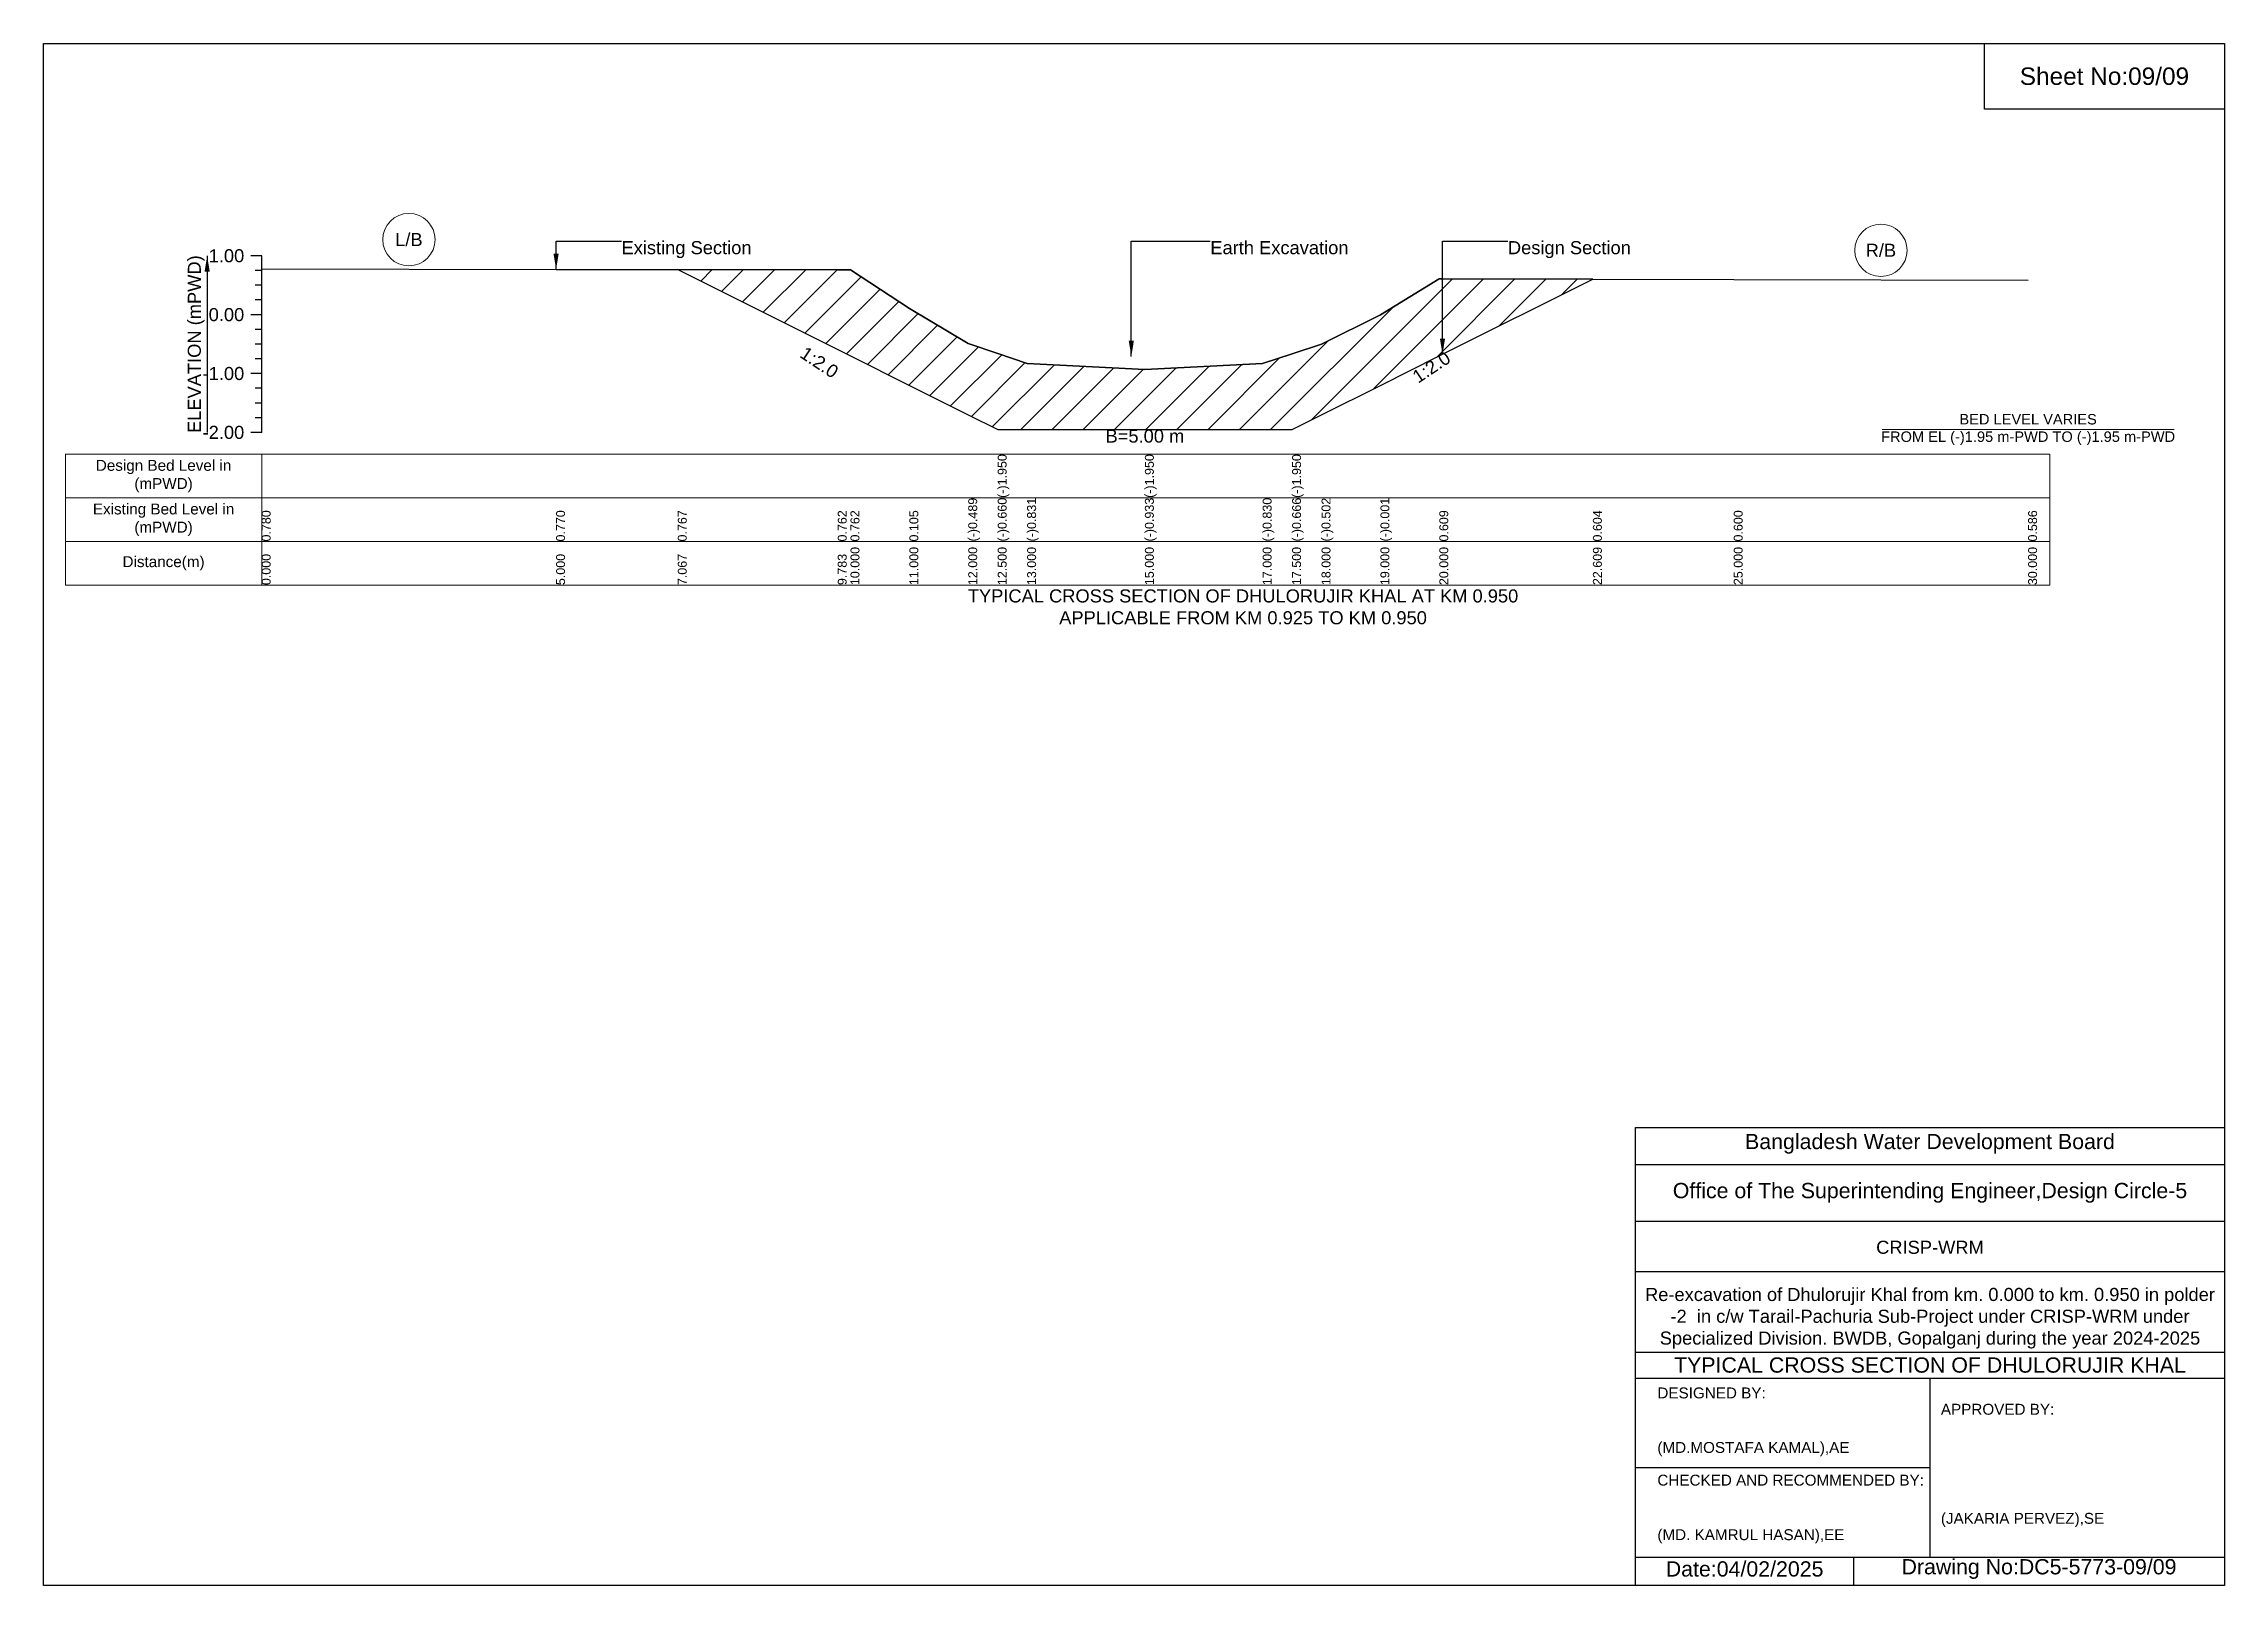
# Model space of a CAD drawing. Header units: inches. Extents: x 91000 to 198000, y -5656 to 7798.
# Drawn here: x 180000 to 188000, y -5656 to 0 of the extents above; entities that cross this region are included whole.
import ezdxf

# ---------------------------------------------------------------- set-up
doc = ezdxf.new("R2010")
doc.units = ezdxf.units.IN
doc.header["$LTSCALE"] = 7
doc.header["$MEASUREMENT"] = 0
for name, color, linetype, lineweight in [('Cross section Data Border', 7, 'Continuous', 9), ('Cross Section Labels', 7, 'Continuous', 9), ('Existing_Bed_Level for Xsection', 7, 'Continuous', 25)]:
    doc.layers.add(name, color=color, linetype=linetype, lineweight=lineweight)
doc.styles.get("Standard").update_dxf_attribs({"font": 'arial.ttf'})
doc.dimstyles.get("Standard").update_dxf_attribs({"dimtxt": 0.18, "dimasz": 0.18, "dimexe": 0.18, "dimexo": 0.0625, "dimgap": 0.09, "dimtad": 0, "dimtih": 1, "dimtoh": 1, "dimdec": 4, "dimzin": 0, "dimdsep": 46, "dimtxsty": 'Standard', "dimcen": 0.09, "dimadec": 0, "dimazin": 0, "dimtfac": 1, "dimtdec": 4, "dimtofl": 0, "dimtmove": 0, "dimatfit": 3, "dimfxl": 1, "dimtolj": 1, "dimtzin": 0, "dimarcsym": 0})

msp = doc.modelspace()

# ---------------------------------------------------------------- texts
at = {"attachment_point": 5}
for s, insert, char_height in [('Sheet No:09/09', (187560, -120), 64), ('Bangladesh Water Development Board', (186920, -4036), 56), ('Office of The Superintending Engineer,Design Circle-5', (186920, -4216), 56)]:
    msp.add_mtext(s, dxfattribs=dict(at, insert=insert, char_height=char_height))
for s, insert, char_height, width, attachment_point in [('CRISP-WRM', (186920, -4416), 48, 2240, 5), ('Re-excavation of Dhulorujir Khal from km. 0.000 to km. 0.950 in polder -2  in c/w Tarail-Pachuria Sub-Project under CRISP-WRM under Specialized Division. BWDB, Gopalganj during the year 2024-2025', (186920, -4676), 48, 2160, 5), ('TYPICAL CROSS SECTION OF DHULORUJIR KHAL', (186920, -4848), 56, 2240, 5), ('DESIGNED BY:^J^J^J(MD.MOSTAFA KAMAL),AE', (185920, -5056), 40, 1120, 4), ('APPROVED BY:^J^J^J^J^J^J(JAKARIA PERVEZ),SE', (186960, -5216), 40, 1120, 4), ('CHECKED AND RECOMMENDED BY:^J^J^J(MD. KAMRUL HASAN),EE', (185920, -5376), 40, 1120, 4), ('Date:04/02/2025', (186240, -5596), 56, 1120, 5), ('Drawing No:DC5-5773-09/09', (187320, -5596), 56, 1760, 5)]:
    msp.add_mtext(s, dxfattribs=dict(insert=insert, char_height=char_height, width=width, attachment_point=attachment_point))
at = {"layer": 'Cross section Data Border', "char_height": 40, "width": 640, "attachment_point": 5}
for s, insert in [('Design Bed Level in (mPWD)', (180440, -1586.5)), ('Existing Bed Level in (mPWD)', (180440, -1746.5)), ('Distance(m)', (180440, -1906.5))]:
    msp.add_mtext(s, dxfattribs=dict(at, insert=insert))
at = {"layer": 'Cross Section Labels'}
for s, insert, char_height, attachment_point in [('L/B', (181340, -719.1), 48, 5), ('Existing Section', (182120, -724.5), 48, 1), ('Earth Excavation', (184280, -724.5), 48, 1), ('Design Section', (185371.7, -724.5), 48, 1), ('R/B', (186740, -758.4), 48, 5), ('BED LEVEL VARIES ^JFROM EL (-)1.95 m-PWD TO (-)1.95 m-PWD', (187280, -1415.7), 38.4, 5), ('B=5.00 m', (184040, -1415.7), 48, 2), ('TYPICAL CROSS SECTION OF DHULORUJIR KHAL AT KM 0.950^JAPPLICABLE FROM KM 0.925 TO KM 0.950', (184400, -2066.5), 48, 5)]:
    msp.add_mtext(s, dxfattribs=dict(at, insert=insert, char_height=char_height, attachment_point=attachment_point))
at = {"layer": 'Cross Section Labels', "char_height": 48, "attachment_point": 2}
for insert, rotation in [((182859.2, -1149.3), 326.30993), ((185077.7, -1166.8), 33.69007)]:
    msp.add_mtext('1:2.0', dxfattribs=dict(at, insert=insert, rotation=rotation))
at = {"layer": 'Existing_Bed_Level for Xsection', "rotation": 90}
for s, insert, char_height, attachment_point in [('ELEVATION (mPWD)', (180560, -1102.5), 48, 5), ('(-)1.950', (183500, -1666.5), 32.8, 1), ('(-)1.950', (184040, -1666.5), 32.8, 1), ('(-)1.950', (184580, -1666.5), 32.8, 1), ('(-)0.489', (183392, -1826.5), 32.8, 1), ('(-)0.660', (183500, -1826.5), 32.8, 1), ('(-)0.831', (183608, -1826.5), 32.8, 1), ('(-)0.933', (184040, -1826.5), 32.8, 1), ('(-)0.830', (184472, -1826.5), 32.8, 1), ('(-)0.666', (184580, -1826.5), 32.8, 1), ('(-)0.502', (184688, -1826.5), 32.8, 1), ('(-)0.001', (184904, -1826.5), 32.8, 1), ('0.780', (180800, -1826.5), 32.8, 1), ('0.770', (181880, -1826.5), 32.8, 1), ('0.767', (182326.4, -1826.5), 32.8, 1), ('0.762', (182913.2, -1826.5), 32.8, 1), ('0.762', (182960, -1826.5), 32.8, 1), ('0.105', (183176, -1826.5), 32.8, 1), ('0.609', (185120, -1826.5), 32.8, 1), ('0.604', (185683.5, -1826.5), 32.8, 1), ('0.600', (186200, -1826.5), 32.8, 1), ('0.586', (187280, -1826.5), 32.8, 1), ('0.000', (180800, -1986.5), 32.8, 1), ('5.000', (181880, -1986.5), 32.8, 1), ('7.067', (182326.4, -1986.5), 32.8, 1), ('9.783', (182913.2, -1986.5), 32.8, 1), ('10.000', (182960, -1986.5), 32.8, 1), ('11.000', (183176, -1986.5), 32.8, 1), ('12.000', (183392, -1986.5), 32.8, 1), ('12.500', (183500, -1986.5), 32.8, 1), ('13.000', (183608, -1986.5), 32.8, 1), ('15.000', (184040, -1986.5), 32.8, 1), ('17.000', (184472, -1986.5), 32.8, 1), ('17.500', (184580, -1986.5), 32.8, 1), ('18.000', (184688, -1986.5), 32.8, 1), ('19.000', (184904, -1986.5), 32.8, 1), ('20.000', (185120, -1986.5), 32.8, 1), ('22.609', (185683.5, -1986.5), 32.8, 1), ('25.000', (186200, -1986.5), 32.8, 1), ('30.000', (187280, -1986.5), 32.8, 1)]:
    msp.add_mtext(s, dxfattribs=dict(at, insert=insert, char_height=char_height, attachment_point=attachment_point))
at = {"layer": 'Existing_Bed_Level for Xsection', "char_height": 48, "attachment_point": 6}
for s, insert in [('1.00', (180736, -778.5)), ('0.00', (180736, -994.5)), ('-1.00', (180736, -1210.5)), ('-2.00', (180736, -1426.5))]:
    msp.add_mtext(s, dxfattribs=dict(at, insert=insert))

# ---------------------------------------------------------------- hatches: boundary and pattern name
at = {"layer": 'Existing_Bed_Level for Xsection'}
h = msp.add_hatch(dxfattribs=at)
h.set_pattern_fill('ANSI31', color=256, scale=648, style=0)
h.paths.add_polyline_path([(182326.4, -828.9), (182913.2, -1122.3), (182960, -1145.7), (183176, -1253.7), (183392, -1361.7), (183500, -1415.7), (183608, -1415.7), (184040, -1415.7), (184472, -1415.7), (184580, -1415.7), (184688, -1361.7), (184904, -1253.7), (185120, -1145.7), (185131.7, -1139.8), (185683.5, -863.9), (185131.7, -862.9), (185120, -862.9), (184904, -994.7), (184688, -1102.9), (184580, -1138.3), (184472, -1173.8), (184040, -1196), (183608, -1174), (183500, -1137), (183392, -1100.1), (183176, -971.8), (182960, -829.9), (182913.2, -829.8)])

# ---------------------------------------------------------------- linework, layer by layer
for points in [[(180000, 0), (188000, 0), (188000, -5656), (180000, -5656)], [(187120, 0), (188000, 0), (188000, -240), (187120, -240)]]:
    msp.add_lwpolyline(points, close=True)
for points in [[(185840, -5656), (185840, -3976), (188000, -3976)], [(185840, -4112), (188000, -4112)], [(185840, -4320), (188000, -4320)], [(185840, -4504), (188000, -4504)], [(185840, -4800), (188000, -4800)], [(185840, -4896), (188000, -4896)], [(186920, -4896), (186920, -5552)], [(185840, -5224), (186920, -5224)], [(185840, -5552), (188000, -5552)], [(186640, -5552), (186640, -5656)]]:
    msp.add_lwpolyline(points)
at = {"layer": 'Cross section Data Border'}
msp.add_lwpolyline([(180080, -1506.5), (187360, -1506.5), (187360, -1986.5), (180080, -1986.5)], close=True, dxfattribs=at)
for points in [[(180800, -1506.5), (180800, -1986.5)], [(180080, -1666.5), (187360, -1666.5)], [(180080, -1826.5), (187360, -1826.5)]]:
    msp.add_lwpolyline(points, dxfattribs=at)
at = {"layer": 'Cross Section Labels'}
msp.add_lwpolyline([(186744.2, -1415.7), (187815.8, -1415.7)], dxfattribs=at)
for centre in [(181340, -719.1), (186740, -758.4)]:
    msp.add_circle(centre, 96, dxfattribs=at)
at = {"layer": 'Existing_Bed_Level for Xsection'}
for points in [[(180800, -778.5), (180760, -778.5)], [(180800, -1426.5), (180800, -1210.5), (180800, -994.5), (180800, -778.5)], [(180800, -832.5), (180776, -832.5)], [(180800, -826), (181880, -828.2), (182326.4, -828.9), (182913.2, -829.8), (182960, -829.9), (183176, -971.8), (183392, -1100.1), (183500, -1137), (183500, -1137), (183608, -1174), (184040, -1196), (184040, -1196), (184472, -1173.8), (184580, -1138.3), (184580, -1138.3), (184688, -1102.9), (184904, -994.7), (185120, -862.9), (185131.7, -862.9), (185683.5, -863.9), (186200, -864.9), (187280, -867.9)], [(180800, -886.5), (180776, -886.5)], [(180800, -940.5), (180776, -940.5)], [(180800, -994.5), (180760, -994.5)], [(180800, -1048.5), (180776, -1048.5)], [(180800, -1102.5), (180776, -1102.5)], [(180800, -1156.5), (180776, -1156.5)], [(180800, -1210.5), (180760, -1210.5)], [(180800, -1264.5), (180776, -1264.5)], [(180800, -1318.5), (180776, -1318.5)], [(180800, -1426.5), (180760, -1426.5)], [(180800, -1372.5), (180776, -1372.5)]]:
    msp.add_lwpolyline(points, dxfattribs=at)
msp.add_lwpolyline([(182326.4, -828.9), (182913.2, -1122.3), (182960, -1145.7), (183176, -1253.7), (183392, -1361.7), (183500, -1415.7), (183500, -1415.7), (183608, -1415.7), (184040, -1415.7), (184040, -1415.7), (184472, -1415.7), (184580, -1415.7), (184580, -1415.7), (184688, -1361.7), (184904, -1253.7), (185120, -1145.7), (185131.7, -1139.8), (185683.5, -863.9), (185131.7, -862.9), (185120, -862.9), (184904, -994.7), (184688, -1102.9), (184580, -1138.3), (184580, -1138.3), (184472, -1173.8), (184040, -1196), (184040, -1196), (183608, -1174), (183500, -1137), (183500, -1137), (183392, -1100.1), (183176, -971.8), (182960, -829.9), (182913.2, -829.8)], close=True, dxfattribs=at)

msp.set_redraw_order([(e.dxf.handle, doc.entitydb.next_handle()) for e in msp.query("TEXT MTEXT ATTDEF DIMENSION ARC_DIMENSION")])  # texts and dimensions are drawn at this point

# ---------------------------------------------------------------- leaders
at = {"layer": 'Cross Section Labels', "annotation_type": 0, "has_hookline": 1, "hookline_direction": 0}
for points, text_width in [([(181880, -828.2), (181880, -724.5), (182119.9, -724.5)], 467.2), ([(183990.2, -1147.3), (183990.2, -724.5), (184279.9, -724.5)], 497), ([(185131.7, -1139.8), (185131.7, -724.5), (185371.6, -724.5)], 441.2)]:
    msp.add_leader(points, dimstyle='Standard', override={"dimasz": 57.6}, dxfattribs=dict(at, text_width=text_width))
at = {"layer": 'Existing_Bed_Level for Xsection'}
msp.add_leader([(180600, -778.5), (180600, -1426.5)], dimstyle='Standard', override={"dimasz": 57.6}, dxfattribs=at)

doc.saveas('drawing.dxf')
